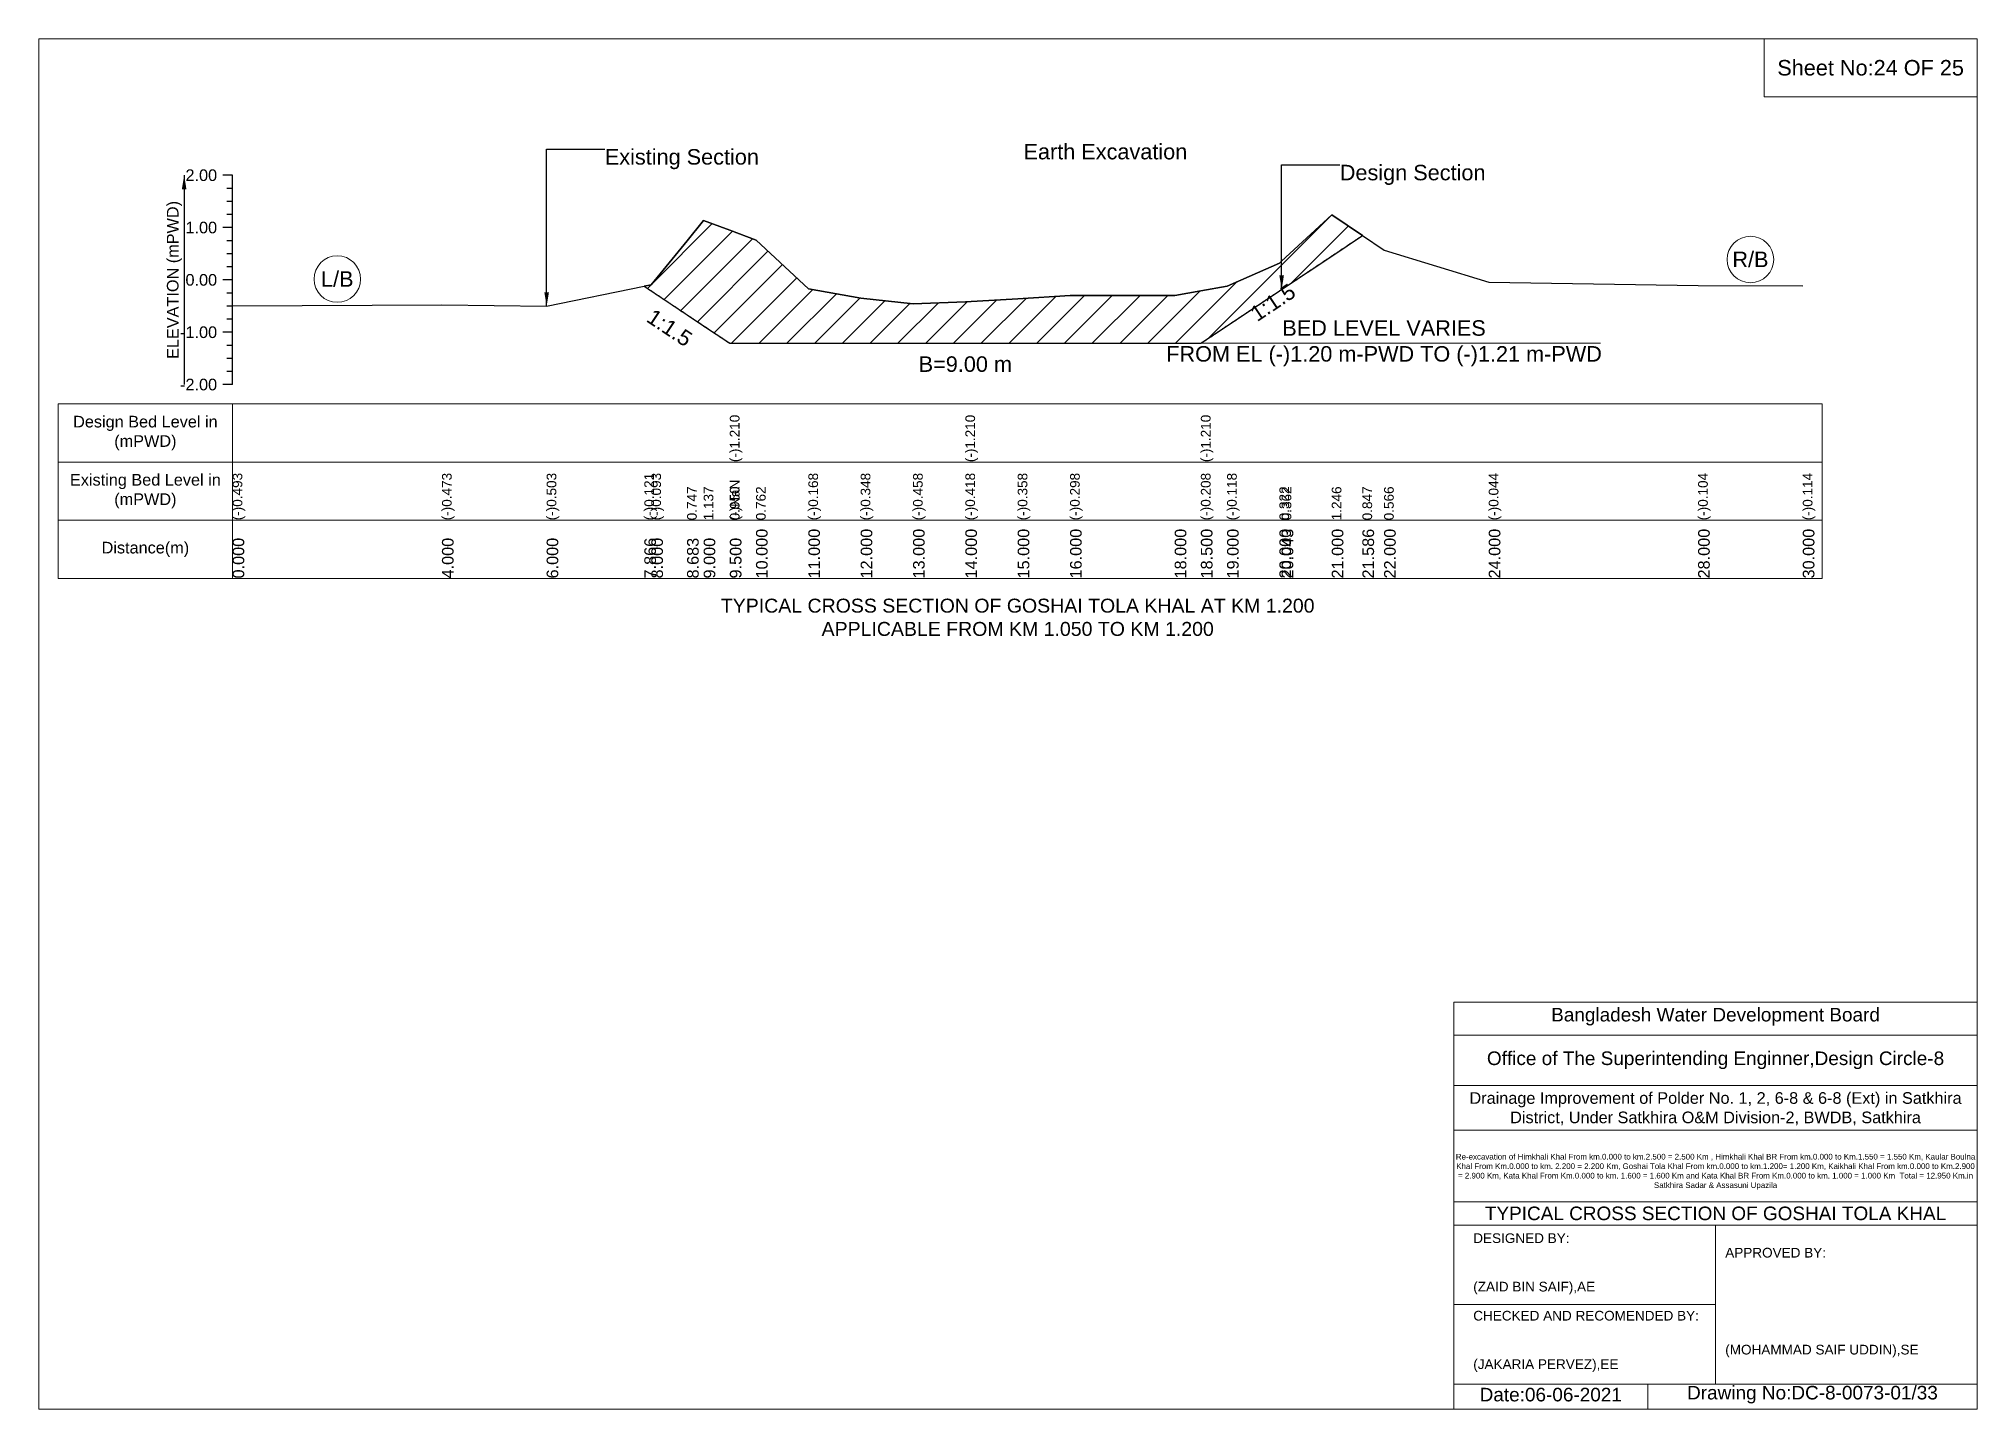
# Model space of a CAD drawing. Header units: inches. Extents: x 93000 to 346000, y -4242 to 0.
# Drawn here: x 330000 to 336000, y -4242 to 0 of the extents above; entities that cross this region are included whole.
import ezdxf

# ---------------------------------------------------------------- set-up
doc = ezdxf.new("R2010")
doc.units = ezdxf.units.IN
doc.header["$LTSCALE"] = 7
doc.header["$MEASUREMENT"] = 0
doc.linetypes.add('DASHED', pattern=[0.75, 0.5, -0.25])
for name, color, linetype, lineweight in [('Cross section Data Border', 7, 'Continuous', 9), ('Cross Section Labels', 7, 'Continuous', 9), ('Design_Bed_Level for Xsection', 7, 'DASHED', 25), ('Existing_Bed_Level for Xsection', 7, 'Continuous', 25), ('Long Section Labels', 7, 'Continuous', 9)]:
    doc.layers.add(name, color=color, linetype=linetype, lineweight=lineweight)
doc.styles.get("Standard").update_dxf_attribs({"font": 'arial.ttf'})
doc.dimstyles.get("Standard").update_dxf_attribs({"dimtxt": 0.18, "dimasz": 0.18, "dimexe": 0.18, "dimexo": 0.0625, "dimgap": 0.09, "dimtad": 0, "dimtih": 1, "dimtoh": 1, "dimdec": 4, "dimzin": 0, "dimdsep": 46, "dimtxsty": 'Standard', "dimcen": 0.09, "dimadec": 0, "dimazin": 0, "dimtfac": 1, "dimtdec": 4, "dimtofl": 0, "dimtmove": 0, "dimatfit": 3, "dimfxl": 0, "dimtolj": 1, "dimtzin": 0, "dimarcsym": 0})

msp = doc.modelspace()

# ---------------------------------------------------------------- texts
at = {"layer": 'Cross section Data Border', "attachment_point": 5}
for s, insert, char_height in [('Sheet No:24 OF 25', (335670, -90), 48), ('Bangladesh Water Development Board', (335190, -3027), 42), ('Office of The Superintending Enginner,Design Circle-8', (335190, -3162), 42)]:
    msp.add_mtext(s, dxfattribs=dict(at, insert=insert, char_height=char_height))
at = {"layer": 'Cross section Data Border'}
for s, insert, char_height, width, attachment_point in [('Design Bed Level in (mPWD)', (330330, -1220.5), 36, 480, 5), ('Existing Bed Level in (mPWD)', (330330, -1400.5), 36, 480, 5), ('Distance(m)', (330330, -1580.5), 36, 480, 5), ('Drainage Improvement of Polder No. 1, 2, 6-8 & 6-8 (Ext) in Satkhira District, Under Satkhira O&M Division-2, BWDB, Satkhira', (335190, -3312), 36, 1680, 5), ('Re-excavation of Himkhali Khal From km.0.000 to km.2.500 = 2.500 Km , Himkhali Khal BR From km.0.000 to Km.1.550 = 1.550 Km, Kaular Boulna Khal From Km.0.000 to km. 2.200 = 2.200 Km, Goshai Tola Khal From km.0.000 to km.1.200= 1.200 Km, Kaikhali Khal From km.0.000 to Km.2.900 = 2.900 Km, Kata Khal From Km.0.000 to km. 1.600 = 1.600 Km and Kata Khal BR From Km.0.000 to km. 1.000 = 1.000 Km  Total = 12.950 Km.in Satkhira Sadar & Assasuni Upazila', (335190, -3507), 17.611, 1620, 5), ('TYPICAL CROSS SECTION OF GOSHAI TOLA KHAL', (335190, -3636), 42, 1680, 5), ('DESIGNED BY:\\P\\P\\P(ZAID BIN SAIF),AE', (334440, -3792), 30, 840, 4), ('APPROVED BY:\\P\\P\\P\\P\\P\\P(MOHAMMAD SAIF UDDIN),SE', (335220, -3912), 30, 840, 4), ('CHECKED AND RECOMENDED BY:\\P\\P\\P(JAKARIA PERVEZ),EE', (334440, -4032), 30, 840, 4), ('Date:06-06-2021', (334680, -4197), 42, 840, 5), ('Drawing No:DC-8-0073-01/33', (335490, -4197), 42, 1320, 5)]:
    msp.add_mtext(s, dxfattribs=dict(at, insert=insert, char_height=char_height, width=width, attachment_point=attachment_point))
at = {"layer": 'Cross Section Labels'}
for s, insert, char_height, attachment_point in [('Existing Section', (331752, -341.5), 48, 1), ('Earth Excavation', (333048, -325.3), 48, 1), ('Design Section', (334027, -390.1), 48, 1), ('R/B', (335298, -683.2), 48, 5), ('L/B', (330924, -743.8), 48, 5), ('BED LEVEL VARIES \\PFROM EL (-)1.20 m-PWD TO (-)1.21 m-PWD', (334164, -942.5), 48, 5), ('B=9.00 m', (332868, -983), 48, 2), ('TYPICAL CROSS SECTION OF GOSHAI TOLA KHAL AT KM 1.200\\PAPPLICABLE FROM KM 1.050 TO KM 1.200', (333030, -1791), 43.2, 5)]:
    msp.add_mtext(s, dxfattribs=dict(at, insert=insert, char_height=char_height, attachment_point=attachment_point))
at = {"layer": 'Cross Section Labels', "char_height": 48, "attachment_point": 2}
for insert, rotation in [((333806.5, -796.1), 33.69007), ((331966.1, -874.5), 326.30993)]:
    msp.add_mtext('1:1.5', dxfattribs=dict(at, insert=insert, rotation=rotation))
at = {"layer": 'Existing_Bed_Level for Xsection', "char_height": 36, "attachment_point": 6}
for s, insert in [('2.00', (330552, -422.5)), ('1.00', (330552, -584.5)), ('0.00', (330552, -746.5)), ('-1.00', (330552, -908.5)), ('-2.00', (330552, -1070.5))]:
    msp.add_mtext(s, dxfattribs=dict(at, insert=insert))
at = {"layer": 'Existing_Bed_Level for Xsection', "insert": (330420, -746.5), "char_height": 36, "attachment_point": 5, "rotation": 90}
msp.add_mtext('ELEVATION (mPWD)', dxfattribs=at)
at = {"layer": 'Long Section Labels', "attachment_point": 1, "rotation": 90}
for s, insert, char_height in [('(-)1.210', (332139, -1310.5), 30), ('(-)1.210', (332868, -1310.5), 30), ('(-)1.210', (333597, -1310.5), 30), ('(-)0.493', (330600, -1490.5), 30), ('(-)0.473', (331248, -1490.5), 30), ('(-)0.503', (331572, -1490.5), 30), ('(-)0.121', (331874.3, -1490.5), 30), ('(-)0.093', (331896, -1490.5), 30), ('(-)NaN', (332139, -1490.5), 30), ('(-)NaN', (332139, -1490.5), 30), ('(-)NaN', (332139, -1490.5), 30), ('(-)0.168', (332382, -1490.5), 30), ('(-)0.348', (332544, -1490.5), 30), ('(-)0.458', (332706, -1490.5), 30), ('(-)0.418', (332868, -1490.5), 30), ('(-)0.418', (332868, -1490.5), 30), ('(-)0.358', (333030, -1490.5), 30), ('(-)0.298', (333192, -1490.5), 30), ('(-)0.298', (333192, -1490.5), 30), ('(-)0.208', (333597, -1490.5), 30), ('(-)0.208', (333597, -1490.5), 30), ('(-)0.118', (333678, -1490.5), 30), ('(-)0.044', (334488, -1490.5), 30), ('(-)0.104', (335136, -1490.5), 30), ('(-)0.114', (335460, -1490.5), 30), ('0.747', (332006.6, -1490.5), 30), ('1.137', (332058, -1490.5), 30), ('0.950', (332139, -1490.5), 30), ('0.950', (332139, -1490.5), 30), ('0.762', (332220, -1490.5), 30), ('0.322', (333840, -1490.5), 30), ('0.362', (333847, -1490.5), 30), ('1.246', (334002, -1490.5), 30), ('0.847', (334097, -1490.5), 30), ('0.566', (334164, -1490.5), 30), ('0.000', (330600, -1670.5), 36), ('4.000', (331248, -1670.5), 36), ('6.000', (331572, -1670.5), 36), ('7.866', (331874.3, -1670.5), 36), ('8.000', (331896, -1670.5), 36), ('8.683', (332006.6, -1670.5), 36), ('9.000', (332058, -1670.5), 36), ('9.500', (332139, -1670.5), 36), ('9.500', (332139, -1670.5), 36), ('9.500', (332139, -1670.5), 36), ('10.000', (332220, -1670.5), 36), ('11.000', (332382, -1670.5), 36), ('12.000', (332544, -1670.5), 36), ('13.000', (332706, -1670.5), 36), ('14.000', (332868, -1670.5), 36), ('14.000', (332868, -1670.5), 36), ('14.000', (332868, -1670.5), 36), ('15.000', (333030, -1670.5), 36), ('16.000', (333192, -1670.5), 36), ('18.000', (333516, -1670.5), 36), ('18.500', (333597, -1670.5), 36), ('18.500', (333597, -1670.5), 36), ('18.500', (333597, -1670.5), 36), ('19.000', (333678, -1670.5), 36), ('20.000', (333840, -1670.5), 36), ('20.043', (333847, -1670.5), 36), ('21.000', (334002, -1670.5), 36), ('21.586', (334097, -1670.5), 36), ('22.000', (334164, -1670.5), 36), ('24.000', (334488, -1670.5), 36), ('28.000', (335136, -1670.5), 36), ('30.000', (335460, -1670.5), 36)]:
    msp.add_mtext(s, dxfattribs=dict(at, insert=insert, char_height=char_height))

# ---------------------------------------------------------------- hatches: boundary and pattern name
at = {"layer": 'Existing_Bed_Level for Xsection'}
h = msp.add_hatch(dxfattribs=at)
h.set_pattern_fill('ANSI31', color=256, scale=486, style=0)
h.paths.add_polyline_path([(331874.3, -766), (331896, -780.5), (332006.6, -854.3), (332058, -888.5), (332139, -942.5), (332220, -942.5), (332382, -942.5), (332544, -942.5), (332706, -942.5), (332868, -942.5), (333030, -942.5), (333192, -942.5), (333516, -942.5), (333597, -942.5), (333678, -888.5), (333840, -780.5), (333847, -775.9), (334002, -672.5), (334097, -609.2), (334002, -544.7), (333847, -687.9), (333840, -694.3), (333678, -765.6), (333597, -780.2), (333516, -794.8), (333192, -794.8), (333030, -804.5), (332868, -814.2), (332706, -820.7), (332544, -802.9), (332382, -773.7), (332220, -623.1), (332139, -592.7), (332058, -562.3), (332006.6, -625.5), (331896, -761.6)])

# ---------------------------------------------------------------- linework, layer by layer
at = {"layer": 'Cross section Data Border'}
for points in [[(330000, 0), (336000, 0), (336000, -4242), (330000, -4242)], [(335340, 0), (336000, 0), (336000, -180), (335340, -180)], [(330060, -1130.5), (335520, -1130.5), (335520, -1670.5), (330060, -1670.5)]]:
    msp.add_lwpolyline(points, close=True, dxfattribs=at)
for points in [[(330600, -1130.5), (330600, -1670.5)], [(330060, -1310.5), (335520, -1310.5)], [(330060, -1490.5), (335520, -1490.5)], [(334380, -4242), (334380, -2982), (336000, -2982)], [(334380, -3084), (336000, -3084)], [(334380, -3240), (336000, -3240)], [(334380, -3378), (336000, -3378)], [(334380, -3600), (336000, -3600)], [(334380, -3672), (336000, -3672)], [(335190, -3672), (335190, -4164)], [(334380, -3918), (335190, -3918)], [(334380, -4164), (336000, -4164)], [(334980, -4164), (334980, -4242)]]:
    msp.add_lwpolyline(points, dxfattribs=at)
at = {"layer": 'Cross Section Labels'}
msp.add_lwpolyline([(333494.2, -942.5), (334833.8, -942.5)], dxfattribs=at)
for centre in [(335298, -683.2), (330924, -743.8)]:
    msp.add_circle(centre, 72, dxfattribs=at)
at = {"layer": 'Design_Bed_Level for Xsection'}
msp.add_lwpolyline([(331874.3, -766), (332006.6, -854.3), (332139, -942.5), (332868, -942.5), (333597, -942.5), (333847, -775.9), (334097, -609.2)], dxfattribs=at)
at = {"layer": 'Existing_Bed_Level for Xsection'}
for points in [[(330600, -422.5), (330570, -422.5)], [(330600, -463), (330582, -463)], [(330600, -1070.5), (330600, -908.5), (330600, -746.5), (330600, -584.5), (330600, -422.5)], [(330600, -503.5), (330582, -503.5)], [(330600, -584.5), (330570, -584.5)], [(330600, -544), (330582, -544)], [(330600, -826.4), (331248, -823.1), (331572, -828), (331874.3, -766), (331896, -761.6), (332006.6, -625.5), (332058, -562.3), (332139, -592.7), (332139, -592.7), (332220, -623.1), (332382, -773.7), (332544, -802.9), (332706, -820.7), (332868, -814.2), (332868, -814.2), (333030, -804.5), (333192, -794.8), (333516, -794.8), (333597, -780.2), (333597, -780.2), (333678, -765.6), (333840, -694.3), (333847, -687.9), (334002, -544.7), (334097, -609.2), (334164, -654.8), (334488, -753.6), (335136, -763.4), (335460, -765)], [(330600, -625), (330582, -625)], [(330600, -665.5), (330582, -665.5)], [(330600, -706), (330582, -706)], [(330600, -746.5), (330570, -746.5)], [(330600, -787), (330582, -787)], [(330600, -827.5), (330582, -827.5)], [(330600, -868), (330582, -868)], [(330600, -908.5), (330570, -908.5)], [(330600, -949), (330582, -949)], [(330600, -989.5), (330582, -989.5)], [(330600, -1070.5), (330570, -1070.5)], [(330600, -1030), (330582, -1030)]]:
    msp.add_lwpolyline(points, dxfattribs=at)
msp.add_lwpolyline([(331874.3, -766), (331874.3, -766), (331896, -780.5), (332006.6, -854.3), (332058, -888.5), (332139, -942.5), (332139, -942.5), (332220, -942.5), (332382, -942.5), (332544, -942.5), (332706, -942.5), (332868, -942.5), (332868, -942.5), (333030, -942.5), (333192, -942.5), (333516, -942.5), (333597, -942.5), (333597, -942.5), (333678, -888.5), (333840, -780.5), (333847, -775.9), (334002, -672.5), (334097, -609.2), (334002, -544.7), (333847, -687.9), (333840, -694.3), (333678, -765.6), (333597, -780.2), (333597, -780.2), (333516, -794.8), (333192, -794.8), (333030, -804.5), (332868, -814.2), (332868, -814.2), (332706, -820.7), (332544, -802.9), (332382, -773.7), (332220, -623.1), (332139, -592.7), (332139, -592.7), (332058, -562.3), (332006.6, -625.5), (331896, -761.6), (331874.3, -766)], close=True, dxfattribs=at)

msp.set_redraw_order([(e.dxf.handle, doc.entitydb.next_handle()) for e in msp.query("TEXT MTEXT ATTDEF DIMENSION ARC_DIMENSION")])  # texts and dimensions are drawn at this point

# ---------------------------------------------------------------- leaders
at = {"layer": 'Cross Section Labels', "annotation_type": 0, "has_hookline": 1, "hookline_direction": 0}
for points, text_width in [([(331572, -828), (331572, -341.5), (331751.9, -341.5)], 467.2), ([(333847, -775.9), (333847, -390.1), (334026.9, -390.1)], 441.2)]:
    msp.add_leader(points, dimstyle='Standard', override={"dimasz": 43.2}, dxfattribs=dict(at, text_width=text_width))
at = {"layer": 'Existing_Bed_Level for Xsection'}
msp.add_leader([(330450, -422.5), (330450, -1070.5)], dimstyle='Standard', override={"dimasz": 43.2}, dxfattribs=at)

doc.saveas('drawing.dxf')
